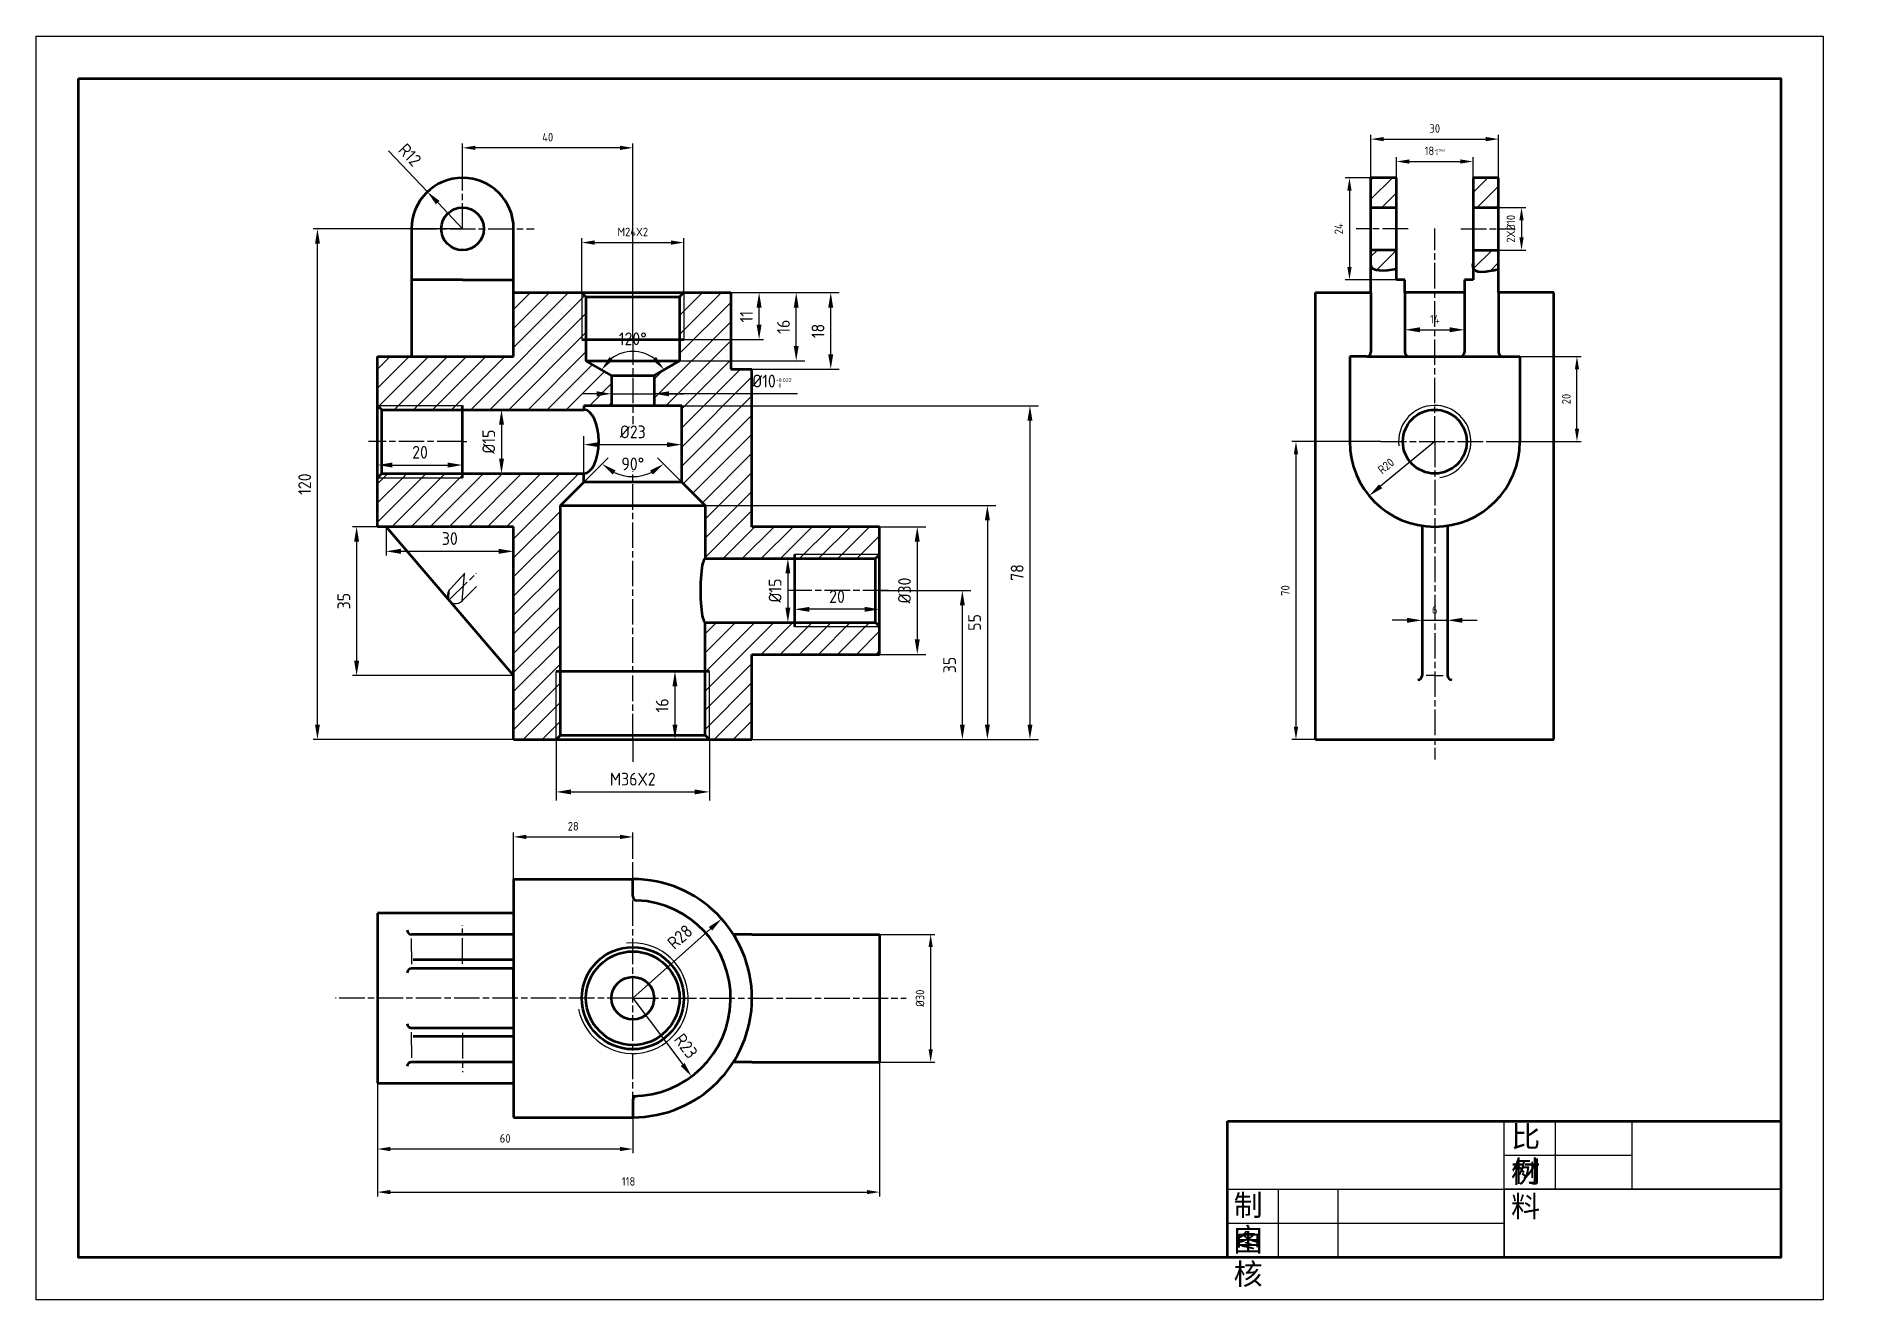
# Model space of a CAD drawing. Header units: millimetres. Extents: x 1288 to 1712, y 2129 to 2426.
import ezdxf

# ---------------------------------------------------------------- set-up
doc = ezdxf.new("R2010")
doc.units = ezdxf.units.MM
doc.linetypes.add('AM_ISO08W050x2', pattern=[9, 6, -0.75, 1.5, -0.75])
for name, color, linetype, lineweight in [('AM_5', 3, 'Continuous', 25), ('点划线', 250, 'AM_ISO08W050x2', 25), ('粗实线', 250, 'Continuous', 50), ('细实线', 250, 'Continuous', 25)]:
    doc.layers.add(name, color=color, linetype=linetype, lineweight=lineweight)
doc.styles.add('ACISOTS', font='isocp.shx', dxfattribs={"bigfont": 'gbcbig.shx'})
doc.styles.get("Standard").update_dxf_attribs({"font": 'arial.ttf'})
doc.dimstyles.new('AM_ISO$0', dxfattribs={"dimtxt": 2, "dimasz": 3, "dimexe": 1, "dimexo": 0, "dimgap": 1.5, "dimtad": 1, "dimtoh": 1, "dimdsep": 46, "dimtxsty": 'ACISOTS', "dimcen": 0, "dimclrd": 7, "dimclre": 7, "dimclrt": 7, "dimadec": 0, "dimazin": 2, "dimtp": 0.1, "dimtm": 0.1, "dimtfac": 0.3, "dimtmove": 0, "dimatfit": 3, "dimfxl": 1, "dimlwd": 25, "dimlwe": -1, "dimarcsym": 1})
doc.dimstyles.new('AM_ISO$2', dxfattribs={"dimtxt": 2, "dimasz": 2, "dimexe": 1, "dimexo": 0, "dimgap": 1.5, "dimtad": 1, "dimtoh": 1, "dimdsep": 46, "dimtxsty": 'ACISOTS', "dimcen": 0, "dimclrd": 7, "dimclre": 7, "dimclrt": 7, "dimadec": 0, "dimazin": 2, "dimtp": 0.1, "dimtm": 0.1, "dimtfac": 0.3, "dimtmove": 0, "dimatfit": 3, "dimfxl": 1, "dimlwd": 25, "dimlwe": -1, "dimarcsym": 1})
doc.dimstyles.new('AM_ISO$4', dxfattribs={"dimtxt": 2, "dimasz": 2, "dimexe": 1, "dimexo": 0, "dimgap": 1.5, "dimtad": 1, "dimtoh": 1, "dimdsep": 46, "dimtxsty": 'ACISOTS', "dimcen": 0, "dimsd1": 1, "dimclrd": 7, "dimclre": 7, "dimclrt": 7, "dimadec": 0, "dimazin": 2, "dimtp": 0.1, "dimtm": 0.1, "dimtfac": 0.3, "dimtofl": 0, "dimtmove": 0, "dimatfit": 2, "dimfxl": 1, "dimlwd": 25, "dimlwe": -1, "dimarcsym": 1})
pattern_1 = [(45, (-398, 420), (-2.245064, 2.245064), [])]

msp = doc.modelspace()

# ---------------------------------------------------------------- texts
at = {"layer": '细实线', "char_height": 5, "attachment_point": 1}
for s, insert in [('比 例', (1634.7, 2170.08)), ('材 料', (1634.67, 2161.99)), ('制 图', (1569.46, 2153.96)), ('审 核', (1569.46, 2146.12))]:
    msp.add_mtext_dynamic_manual_height_columns(s, width=8.7914, gutter_width=12.5, heights=[0], dxfattribs=dict(at, insert=insert))

# ---------------------------------------------------------------- blocks, each defined once
blk = doc.blocks.new('*D3')
at = {"layer": 'AM_5', "color": 7, "linetype": 'ByBlock', "transparency": 16777216}
for p, q in [((1416.27, 2365.9), (1416.27, 2378.67)), ((1440.27, 2365.9), (1440.27, 2378.67))]:
    blk.add_line(p, q, dxfattribs=at)
at = {"layer": 'AM_5', "color": 7, "linetype": 'ByBlock', "lineweight": 25, "transparency": 16777216}
blk.add_line((1419.27, 2377.67), (1437.27, 2377.67), dxfattribs=at)
at = {"layer": 'AM_5', "color": 7, "transparency": 16777216}
for points in [[(1419.27, 2378.17), (1419.27, 2377.17), (1416.27, 2377.67)], [(1437.27, 2378.17), (1437.27, 2377.17), (1440.27, 2377.67)]]:
    blk.add_solid(points, dxfattribs=at)
at = {"layer": 'Defpoints', "color": 0, "transparency": 16777216}
for p in [(1440.27, 2377.67), (1416.27, 2365.9), (1440.27, 2365.9)]:
    blk.add_point(p, dxfattribs=at)
at = {"layer": 'AM_5', "color": 7, "transparency": 16777216, "insert": (1428.27, 2380.17), "char_height": 2, "attachment_point": 5, "style": 'ACISOTS'}
blk.add_mtext('M24X2', dxfattribs=at)
blk = doc.blocks.new('*D4')
at = {"layer": 'AM_5', "color": 7, "linetype": 'ByBlock', "transparency": 16777216}
for p, q in [((1388.27, 2395), (1388.27, 2400.93)), ((1428.27, 2358.1), (1428.27, 2400.93))]:
    blk.add_line(p, q, dxfattribs=at)
at = {"layer": 'AM_5', "color": 7, "linetype": 'ByBlock', "lineweight": 25, "transparency": 16777216}
blk.add_line((1425.27, 2399.93), (1391.27, 2399.93), dxfattribs=at)
at = {"layer": 'AM_5', "color": 7, "transparency": 16777216}
for points in [[(1391.27, 2400.43), (1391.27, 2399.43), (1388.27, 2399.93)], [(1425.27, 2400.43), (1425.27, 2399.43), (1428.27, 2399.93)]]:
    blk.add_solid(points, dxfattribs=at)
at = {"layer": 'Defpoints', "color": 0, "transparency": 16777216}
for p in [(1388.27, 2399.93), (1388.27, 2395), (1428.27, 2358.1)]:
    blk.add_point(p, dxfattribs=at)
at = {"layer": 'AM_5', "color": 7, "transparency": 16777216, "insert": (1408.27, 2402.43), "char_height": 2, "attachment_point": 5, "style": 'ACISOTS'}
blk.add_mtext('40', dxfattribs=at)
blk = doc.blocks.new('*D5')
at = {"layer": 'AM_5', "color": 7, "linetype": 'ByBlock', "transparency": 16777216}
for p, q in [((1607.74, 2392.9), (1607.74, 2397.72)), ((1625.74, 2392.9), (1625.74, 2397.72))]:
    blk.add_line(p, q, dxfattribs=at)
at = {"layer": 'AM_5', "color": 7, "linetype": 'ByBlock', "lineweight": 25, "transparency": 16777216}
blk.add_line((1610.74, 2396.72), (1622.74, 2396.72), dxfattribs=at)
at = {"layer": 'AM_5', "color": 7, "transparency": 16777216}
for points in [[(1610.74, 2397.22), (1610.74, 2396.22), (1607.74, 2396.72)], [(1622.74, 2397.22), (1622.74, 2396.22), (1625.74, 2396.72)]]:
    blk.add_solid(points, dxfattribs=at)
at = {"layer": 'Defpoints', "color": 0, "transparency": 16777216}
for p in [(1625.74, 2396.72), (1607.74, 2392.9), (1625.74, 2392.9)]:
    blk.add_point(p, dxfattribs=at)
at = {"layer": 'AM_5', "color": 7, "transparency": 16777216, "insert": (1616.74, 2399.22), "char_height": 2, "attachment_point": 5, "style": 'ACISOTS'}
blk.add_mtext('18{\\H0.6;\\S+0.043^  0;}', dxfattribs=at)
blk = doc.blocks.new('*D6')
at = {"layer": 'AM_5', "color": 7, "linetype": 'ByBlock', "transparency": 16777216}
for p, q in [((1601.74, 2392.9), (1601.74, 2402.98)), ((1631.74, 2392.9), (1631.74, 2402.98))]:
    blk.add_line(p, q, dxfattribs=at)
at = {"layer": 'AM_5', "color": 7, "linetype": 'ByBlock', "lineweight": 25, "transparency": 16777216}
blk.add_line((1604.74, 2401.98), (1628.74, 2401.98), dxfattribs=at)
at = {"layer": 'AM_5', "color": 7, "transparency": 16777216}
for points in [[(1604.74, 2402.48), (1604.74, 2401.48), (1601.74, 2401.98)], [(1628.74, 2402.48), (1628.74, 2401.48), (1631.74, 2401.98)]]:
    blk.add_solid(points, dxfattribs=at)
at = {"layer": 'Defpoints', "color": 0, "transparency": 16777216}
for p in [(1631.74, 2401.98), (1601.74, 2392.9), (1631.74, 2392.9)]:
    blk.add_point(p, dxfattribs=at)
at = {"layer": 'AM_5', "color": 7, "transparency": 16777216, "insert": (1616.74, 2404.48), "char_height": 2, "attachment_point": 5, "style": 'ACISOTS'}
blk.add_mtext('30', dxfattribs=at)
blk = doc.blocks.new('*D7')
at = {"layer": 'AM_5', "color": 7, "linetype": 'ByBlock', "transparency": 16777216}
for p, q in [((1400.27, 2228.09), (1400.27, 2239)), ((1428.27, 2233.8), (1428.27, 2239))]:
    blk.add_line(p, q, dxfattribs=at)
at = {"layer": 'AM_5', "color": 7, "linetype": 'ByBlock', "lineweight": 25, "transparency": 16777216}
blk.add_line((1403.27, 2238), (1425.27, 2238), dxfattribs=at)
at = {"layer": 'AM_5', "color": 7, "transparency": 16777216}
for points in [[(1403.27, 2238.5), (1403.27, 2237.5), (1400.27, 2238)], [(1425.27, 2238.5), (1425.27, 2237.5), (1428.27, 2238)]]:
    blk.add_solid(points, dxfattribs=at)
at = {"layer": 'Defpoints', "color": 0, "transparency": 16777216}
for p in [(1428.27, 2238), (1428.27, 2233.8), (1400.27, 2228.09)]:
    blk.add_point(p, dxfattribs=at)
at = {"layer": 'AM_5', "color": 7, "transparency": 16777216, "insert": (1414.27, 2240.5), "char_height": 2, "attachment_point": 5, "style": 'ACISOTS'}
blk.add_mtext('28', dxfattribs=at)
blk = doc.blocks.new('*D8')
at = {"layer": 'AM_5', "color": 7, "linetype": 'ByBlock', "transparency": 16777216}
for p, q in [((1368.27, 2180.09), (1368.27, 2163.65)), ((1428.27, 2166.53), (1428.27, 2163.65))]:
    blk.add_line(p, q, dxfattribs=at)
at = {"layer": 'AM_5', "color": 7, "linetype": 'ByBlock', "lineweight": 25, "transparency": 16777216}
blk.add_line((1425.27, 2164.65), (1371.27, 2164.65), dxfattribs=at)
at = {"layer": 'AM_5', "color": 7, "transparency": 16777216}
for points in [[(1371.27, 2165.15), (1371.27, 2164.15), (1368.27, 2164.65)], [(1425.27, 2165.15), (1425.27, 2164.15), (1428.27, 2164.65)]]:
    blk.add_solid(points, dxfattribs=at)
at = {"layer": 'Defpoints', "color": 0, "transparency": 16777216}
for p in [(1368.27, 2180.09), (1368.27, 2164.65), (1428.27, 2166.53)]:
    blk.add_point(p, dxfattribs=at)
at = {"layer": 'AM_5', "color": 7, "transparency": 16777216, "insert": (1398.27, 2167.15), "char_height": 2, "attachment_point": 5, "style": 'ACISOTS'}
blk.add_mtext('60', dxfattribs=at)
blk = doc.blocks.new('*D9')
at = {"layer": 'AM_5', "color": 7, "linetype": 'ByBlock', "transparency": 16777216}
for p, q in [((1486.27, 2185.09), (1486.27, 2153.53)), ((1368.27, 2180.09), (1368.27, 2153.53))]:
    blk.add_line(p, q, dxfattribs=at)
at = {"layer": 'AM_5', "color": 7, "linetype": 'ByBlock', "lineweight": 25, "transparency": 16777216}
blk.add_line((1371.27, 2154.53), (1483.27, 2154.53), dxfattribs=at)
at = {"layer": 'AM_5', "color": 7, "transparency": 16777216}
for points in [[(1371.27, 2155.03), (1371.27, 2154.03), (1368.27, 2154.53)], [(1483.27, 2155.03), (1483.27, 2154.03), (1486.27, 2154.53)]]:
    blk.add_solid(points, dxfattribs=at)
at = {"layer": 'Defpoints', "color": 0, "transparency": 16777216}
for p in [(1486.27, 2185.09), (1368.27, 2180.09), (1486.27, 2154.53)]:
    blk.add_point(p, dxfattribs=at)
at = {"layer": 'AM_5', "color": 7, "transparency": 16777216, "insert": (1427.27, 2157.03), "char_height": 2, "attachment_point": 5, "style": 'ACISOTS'}
blk.add_mtext('118', dxfattribs=at)
blk = doc.blocks.new('*D10')
at = {"layer": 'AM_5', "color": 7, "linetype": 'ByBlock', "transparency": 16777216}
for p, q in [((1486.27, 2215.09), (1499.27, 2215.09)), ((1486.27, 2185.09), (1499.27, 2185.09))]:
    blk.add_line(p, q, dxfattribs=at)
at = {"layer": 'AM_5', "color": 7, "linetype": 'ByBlock', "lineweight": 25, "transparency": 16777216}
blk.add_line((1498.27, 2212.09), (1498.27, 2188.09), dxfattribs=at)
at = {"layer": 'AM_5', "color": 7, "transparency": 16777216}
for points in [[(1497.77, 2212.09), (1498.77, 2212.09), (1498.27, 2215.09)], [(1497.77, 2188.09), (1498.77, 2188.09), (1498.27, 2185.09)]]:
    blk.add_solid(points, dxfattribs=at)
at = {"layer": 'Defpoints', "color": 0, "transparency": 16777216}
for p in [(1486.27, 2215.09), (1486.27, 2185.09), (1498.27, 2185.09)]:
    blk.add_point(p, dxfattribs=at)
at = {"layer": 'AM_5', "color": 7, "transparency": 16777216, "insert": (1495.77, 2200.09), "char_height": 2, "attachment_point": 5, "rotation": 90, "style": 'ACISOTS'}
blk.add_mtext('%%c30', dxfattribs=at)
blk = doc.blocks.new('*D11')
at = {"layer": 'AM_5', "color": 7, "linetype": 'ByBlock', "transparency": 16777216}
for p, q in [((1604.08, 2330.9), (1583.12, 2330.9)), ((1588.74, 2260.9), (1583.12, 2260.9))]:
    blk.add_line(p, q, dxfattribs=at)
at = {"layer": 'AM_5', "color": 7, "linetype": 'ByBlock', "lineweight": 25, "transparency": 16777216}
blk.add_line((1584.12, 2327.9), (1584.12, 2263.9), dxfattribs=at)
at = {"layer": 'AM_5', "color": 7, "transparency": 16777216}
for points in [[(1583.62, 2327.9), (1584.62, 2327.9), (1584.12, 2330.9)], [(1583.62, 2263.9), (1584.62, 2263.9), (1584.12, 2260.9)]]:
    blk.add_solid(points, dxfattribs=at)
at = {"layer": 'Defpoints', "color": 0, "transparency": 16777216}
for p in [(1604.08, 2330.9), (1584.12, 2260.9), (1588.74, 2260.9)]:
    blk.add_point(p, dxfattribs=at)
at = {"layer": 'AM_5', "color": 7, "transparency": 16777216, "insert": (1581.62, 2295.9), "char_height": 2, "attachment_point": 5, "rotation": 90, "style": 'ACISOTS'}
blk.add_mtext('70', dxfattribs=at)
blk = doc.blocks.new('*D12')
at = {"layer": 'AM_5', "color": 7, "linetype": 'ByBlock', "transparency": 16777216}
for p, q in [((1636.74, 2350.9), (1651.16, 2350.9)), ((1630.02, 2330.9), (1651.16, 2330.9))]:
    blk.add_line(p, q, dxfattribs=at)
at = {"layer": 'AM_5', "color": 7, "linetype": 'ByBlock', "lineweight": 25, "transparency": 16777216}
blk.add_line((1650.16, 2333.9), (1650.16, 2347.9), dxfattribs=at)
at = {"layer": 'AM_5', "color": 7, "transparency": 16777216}
for points in [[(1649.66, 2347.9), (1650.66, 2347.9), (1650.16, 2350.9)], [(1649.66, 2333.9), (1650.66, 2333.9), (1650.16, 2330.9)]]:
    blk.add_solid(points, dxfattribs=at)
at = {"layer": 'Defpoints', "color": 0, "transparency": 16777216}
for p in [(1636.74, 2350.9), (1650.16, 2350.9), (1630.02, 2330.9)]:
    blk.add_point(p, dxfattribs=at)
at = {"layer": 'AM_5', "color": 7, "transparency": 16777216, "insert": (1647.66, 2340.9), "char_height": 2, "attachment_point": 5, "rotation": 90, "style": 'ACISOTS'}
blk.add_mtext('20', dxfattribs=at)
blk = doc.blocks.new('*D13')
at = {"layer": 'AM_5', "color": 7, "linetype": 'ByBlock', "transparency": 16777216}
for p, q in [((1601.74, 2392.9), (1595.69, 2392.9)), ((1607.74, 2368.9), (1595.69, 2368.9))]:
    blk.add_line(p, q, dxfattribs=at)
at = {"layer": 'AM_5', "color": 7, "linetype": 'ByBlock', "lineweight": 25, "transparency": 16777216}
blk.add_line((1596.69, 2389.9), (1596.69, 2371.9), dxfattribs=at)
at = {"layer": 'AM_5', "color": 7, "transparency": 16777216}
for points in [[(1596.19, 2389.9), (1597.19, 2389.9), (1596.69, 2392.9)], [(1596.19, 2371.9), (1597.19, 2371.9), (1596.69, 2368.9)]]:
    blk.add_solid(points, dxfattribs=at)
at = {"layer": 'Defpoints', "color": 0, "transparency": 16777216}
for p in [(1601.74, 2392.9), (1596.69, 2368.9), (1607.74, 2368.9)]:
    blk.add_point(p, dxfattribs=at)
at = {"layer": 'AM_5', "color": 7, "transparency": 16777216, "insert": (1594.19, 2380.9), "char_height": 2, "attachment_point": 5, "rotation": 90, "style": 'ACISOTS'}
blk.add_mtext('24', dxfattribs=at)
blk = doc.blocks.new('*D14')
at = {"layer": 'AM_5', "color": 7, "linetype": 'ByBlock', "transparency": 16777216}
for p, q in [((1631.74, 2385.9), (1638.13, 2385.9)), ((1631.74, 2375.9), (1638.13, 2375.9))]:
    blk.add_line(p, q, dxfattribs=at)
at = {"layer": 'AM_5', "color": 7, "linetype": 'ByBlock', "lineweight": 25, "transparency": 16777216}
blk.add_line((1637.13, 2382.9), (1637.13, 2378.9), dxfattribs=at)
at = {"layer": 'AM_5', "color": 7, "transparency": 16777216}
for points in [[(1636.63, 2382.9), (1637.63, 2382.9), (1637.13, 2385.9)], [(1636.63, 2378.9), (1637.63, 2378.9), (1637.13, 2375.9)]]:
    blk.add_solid(points, dxfattribs=at)
at = {"layer": 'Defpoints', "color": 0, "transparency": 16777216}
for p in [(1631.74, 2385.9), (1631.74, 2375.9), (1637.13, 2375.9)]:
    blk.add_point(p, dxfattribs=at)
at = {"layer": 'AM_5', "color": 7, "transparency": 16777216, "insert": (1634.63, 2380.9), "char_height": 2, "attachment_point": 5, "rotation": 90, "style": 'ACISOTS'}
blk.add_mtext('{\\H2;2X%%C10}', dxfattribs=at)
blk = doc.blocks.new('*D15')
at = {"layer": 'AM_5', "color": 7, "linetype": 'ByBlock', "transparency": 16777216}
for p, q in [((1609.74, 2351.9), (1609.74, 2358.17)), ((1623.74, 2351.9), (1623.74, 2358.17))]:
    blk.add_line(p, q, dxfattribs=at)
at = {"layer": 'AM_5', "color": 7, "linetype": 'ByBlock', "lineweight": 25, "transparency": 16777216}
blk.add_line((1613.24, 2357.17), (1620.24, 2357.17), dxfattribs=at)
at = {"layer": 'AM_5', "color": 7, "transparency": 16777216}
for points in [[(1613.24, 2357.76), (1613.24, 2356.59), (1609.74, 2357.17)], [(1620.24, 2357.76), (1620.24, 2356.59), (1623.74, 2357.17)]]:
    blk.add_solid(points, dxfattribs=at)
at = {"layer": 'Defpoints', "color": 0, "transparency": 16777216}
for p in [(1623.74, 2357.17), (1609.74, 2351.9), (1623.74, 2351.9)]:
    blk.add_point(p, dxfattribs=at)
at = {"layer": 'AM_5', "color": 7, "transparency": 16777216, "insert": (1616.74, 2359.67), "char_height": 2, "attachment_point": 5, "style": 'ACISOTS'}
blk.add_mtext('14', dxfattribs=at)
blk = doc.blocks.new('*D16')
at = {"layer": 'AM_5', "color": 7, "linetype": 'ByBlock', "lineweight": 25, "transparency": 16777216}
for p, q in [((1610.24, 2288.9), (1606.74, 2288.9)), ((1613.74, 2288.9), (1619.74, 2288.9)), ((1623.24, 2288.9), (1626.74, 2288.9))]:
    blk.add_line(p, q, dxfattribs=at)
at = {"layer": 'AM_5', "color": 7, "linetype": 'ByBlock', "transparency": 16777216}
for p, q in [((1613.74, 2276.9), (1613.74, 2289.9)), ((1619.74, 2276.9), (1619.74, 2289.9))]:
    blk.add_line(p, q, dxfattribs=at)
at = {"layer": 'AM_5', "color": 7, "transparency": 16777216}
for points in [[(1610.24, 2289.48), (1610.24, 2288.31), (1613.74, 2288.9)], [(1623.24, 2289.48), (1623.24, 2288.31), (1619.74, 2288.9)]]:
    blk.add_solid(points, dxfattribs=at)
at = {"layer": 'Defpoints', "color": 0, "transparency": 16777216}
for p in [(1619.74, 2288.9), (1613.74, 2276.9), (1619.74, 2276.9)]:
    blk.add_point(p, dxfattribs=at)
at = {"layer": 'AM_5', "color": 7, "transparency": 16777216, "insert": (1616.74, 2291.4), "char_height": 2, "attachment_point": 5, "style": 'ACISOTS'}
blk.add_mtext('6', dxfattribs=at)
blk = doc.blocks.new('*D17')
at = {"layer": 'AM_5', "color": 7, "linetype": 'ByBlock', "lineweight": 25, "transparency": 16777216}
blk.add_line((1616.74, 2330.9), (1604.02, 2320.39), dxfattribs=at)
at = {"layer": 'AM_5', "color": 7, "transparency": 16777216}
blk.add_solid([(1603.64, 2320.84), (1604.39, 2319.94), (1601.32, 2318.16)], dxfattribs=at)
at = {"layer": 'Defpoints', "color": 0, "transparency": 16777216}
for p in [(1616.74, 2330.9), (1601.32, 2318.16)]:
    blk.add_point(p, dxfattribs=at)
at = {"layer": 'AM_5', "color": 7, "transparency": 16777216, "insert": (1605.28, 2325.16), "char_height": 2, "attachment_point": 5, "rotation": 39.562, "style": 'ACISOTS'}
blk.add_mtext('{\\A0;\\H2;R20}', dxfattribs=at)
blk = doc.blocks.new('*D18')
at = {"layer": 'AM_5', "color": 7, "linetype": 'ByBlock', "lineweight": 25, "transparency": 16777216}
blk.add_line((1428.27, 2200.09), (1439.99, 2184.5), dxfattribs=at)
at = {"layer": 'AM_5', "color": 7, "transparency": 16777216}
blk.add_solid([(1440.46, 2184.86), (1439.52, 2184.15), (1442.09, 2181.71)], dxfattribs=at)
at = {"layer": 'Defpoints', "color": 0, "transparency": 16777216}
for p in [(1428.27, 2200.09), (1442.09, 2181.71)]:
    blk.add_point(p, dxfattribs=at)
at = {"layer": 'AM_5', "color": 7, "transparency": 16777216, "insert": (1440.76, 2188.86), "char_height": 3, "attachment_point": 5, "rotation": 306.9319, "style": 'ACISOTS'}
blk.add_mtext('R23', dxfattribs=at)
blk = doc.blocks.new('*D19')
at = {"layer": 'AM_5', "color": 7, "linetype": 'ByBlock', "lineweight": 25, "transparency": 16777216}
blk.add_line((1428.27, 2200.09), (1446.54, 2216.42), dxfattribs=at)
at = {"layer": 'AM_5', "color": 7, "transparency": 16777216}
blk.add_solid([(1446.15, 2216.85), (1446.93, 2215.98), (1449.15, 2218.75)], dxfattribs=at)
at = {"layer": 'Defpoints', "color": 0, "transparency": 16777216}
for p in [(1449.15, 2218.75), (1428.27, 2200.09)]:
    blk.add_point(p, dxfattribs=at)
at = {"layer": 'AM_5', "color": 7, "transparency": 16777216, "insert": (1439.35, 2214.49), "char_height": 3, "attachment_point": 5, "rotation": 41.7838, "style": 'ACISOTS'}
blk.add_mtext('R28', dxfattribs=at)
blk = doc.blocks.new('*D20')
at = {"layer": 'AM_5', "color": 7, "linetype": 'ByBlock', "transparency": 16777216}
for p, q in [((1370.27, 2310.9), (1370.27, 2304.11)), ((1400.27, 2310.9), (1400.27, 2304.11))]:
    blk.add_line(p, q, dxfattribs=at)
at = {"layer": 'AM_5', "color": 7, "linetype": 'ByBlock', "lineweight": 25, "transparency": 16777216}
blk.add_line((1373.77, 2305.11), (1396.77, 2305.11), dxfattribs=at)
at = {"layer": 'AM_5', "color": 7, "transparency": 16777216}
for points in [[(1373.77, 2305.7), (1373.77, 2304.53), (1370.27, 2305.11)], [(1396.77, 2305.7), (1396.77, 2304.53), (1400.27, 2305.11)]]:
    blk.add_solid(points, dxfattribs=at)
at = {"layer": 'Defpoints', "color": 0, "transparency": 16777216}
for p in [(1370.27, 2310.9), (1400.27, 2310.9), (1400.27, 2305.11)]:
    blk.add_point(p, dxfattribs=at)
at = {"layer": 'AM_5', "color": 7, "transparency": 16777216, "insert": (1385.27, 2308.11), "char_height": 3, "attachment_point": 5, "style": 'ACISOTS'}
blk.add_mtext('30', dxfattribs=at)
blk = doc.blocks.new('*D21')
at = {"layer": 'AM_5', "color": 7, "linetype": 'ByBlock', "transparency": 16777216}
for p, q in [((1368.27, 2310.9), (1362.36, 2310.9)), ((1400.27, 2275.9), (1362.36, 2275.9))]:
    blk.add_line(p, q, dxfattribs=at)
at = {"layer": 'AM_5', "color": 7, "linetype": 'ByBlock', "lineweight": 25, "transparency": 16777216}
blk.add_line((1363.36, 2307.4), (1363.36, 2279.4), dxfattribs=at)
at = {"layer": 'AM_5', "color": 7, "transparency": 16777216}
for points in [[(1362.78, 2307.4), (1363.95, 2307.4), (1363.36, 2310.9)], [(1362.78, 2279.4), (1363.95, 2279.4), (1363.36, 2275.9)]]:
    blk.add_solid(points, dxfattribs=at)
at = {"layer": 'Defpoints', "color": 0, "transparency": 16777216}
for p in [(1368.27, 2310.9), (1363.36, 2275.9), (1400.27, 2275.9)]:
    blk.add_point(p, dxfattribs=at)
at = {"layer": 'AM_5', "color": 7, "transparency": 16777216, "insert": (1360.36, 2293.4), "char_height": 3, "attachment_point": 5, "rotation": 90, "style": 'ACISOTS'}
blk.add_mtext('35', dxfattribs=at)
blk = doc.blocks.new('*D22')
at = {"layer": 'AM_5', "color": 7, "linetype": 'ByBlock', "transparency": 16777216}
for p, q in [((1388.27, 2380.9), (1353.16, 2380.9)), ((1400.27, 2260.9), (1353.16, 2260.9))]:
    blk.add_line(p, q, dxfattribs=at)
at = {"layer": 'AM_5', "color": 7, "linetype": 'ByBlock', "lineweight": 25, "transparency": 16777216}
blk.add_line((1354.16, 2264.4), (1354.16, 2377.4), dxfattribs=at)
at = {"layer": 'AM_5', "color": 7, "transparency": 16777216}
for points in [[(1353.58, 2377.4), (1354.74, 2377.4), (1354.16, 2380.9)], [(1353.58, 2264.4), (1354.74, 2264.4), (1354.16, 2260.9)]]:
    blk.add_solid(points, dxfattribs=at)
at = {"layer": 'Defpoints', "color": 0, "transparency": 16777216}
for p in [(1354.16, 2380.9), (1388.27, 2380.9), (1400.27, 2260.9)]:
    blk.add_point(p, dxfattribs=at)
at = {"layer": 'AM_5', "color": 7, "transparency": 16777216, "insert": (1351.16, 2320.9), "char_height": 3, "attachment_point": 5, "rotation": 90, "style": 'ACISOTS'}
blk.add_mtext('120', dxfattribs=at)
blk = doc.blocks.new('*D23')
at = {"layer": 'AM_5', "color": 7, "linetype": 'ByBlock', "transparency": 16777216}
for p, q in [((1451.27, 2365.9), (1458.95, 2365.9)), ((1428.27, 2354.9), (1458.95, 2354.9))]:
    blk.add_line(p, q, dxfattribs=at)
at = {"layer": 'AM_5', "color": 7, "linetype": 'ByBlock', "lineweight": 25, "transparency": 16777216}
blk.add_line((1457.95, 2358.4), (1457.95, 2362.4), dxfattribs=at)
at = {"layer": 'AM_5', "color": 7, "transparency": 16777216}
for points in [[(1457.36, 2362.4), (1458.53, 2362.4), (1457.95, 2365.9)], [(1457.36, 2358.4), (1458.53, 2358.4), (1457.95, 2354.9)]]:
    blk.add_solid(points, dxfattribs=at)
at = {"layer": 'Defpoints', "color": 0, "transparency": 16777216}
for p in [(1451.27, 2365.9), (1457.95, 2365.9), (1428.27, 2354.9)]:
    blk.add_point(p, dxfattribs=at)
at = {"layer": 'AM_5', "color": 7, "transparency": 16777216, "insert": (1454.95, 2360.25), "char_height": 3, "attachment_point": 5, "rotation": 90, "style": 'ACISOTS'}
blk.add_mtext('11', dxfattribs=at)
blk = doc.blocks.new('*D24')
at = {"layer": 'AM_5', "color": 7, "linetype": 'ByBlock', "transparency": 16777216}
for p, q in [((1440.27, 2365.9), (1468.67, 2365.9)), ((1439.27, 2349.9), (1468.67, 2349.9))]:
    blk.add_line(p, q, dxfattribs=at)
at = {"layer": 'AM_5', "color": 7, "linetype": 'ByBlock', "lineweight": 25, "transparency": 16777216}
blk.add_line((1466.67, 2353.4), (1466.67, 2362.4), dxfattribs=at)
at = {"layer": 'AM_5', "color": 7, "transparency": 16777216}
for points in [[(1466.09, 2362.4), (1467.25, 2362.4), (1466.67, 2365.9)], [(1466.09, 2353.4), (1467.25, 2353.4), (1466.67, 2349.9)]]:
    blk.add_solid(points, dxfattribs=at)
at = {"layer": 'Defpoints', "color": 0, "transparency": 16777216}
for p in [(1440.27, 2365.9), (1466.67, 2365.9), (1439.27, 2349.9)]:
    blk.add_point(p, dxfattribs=at)
at = {"layer": 'AM_5', "color": 7, "transparency": 16777216, "insert": (1463.67, 2357.9), "char_height": 3, "attachment_point": 5, "rotation": 90, "style": 'ACISOTS'}
blk.add_mtext('16', dxfattribs=at)
blk = doc.blocks.new('*D25')
at = {"layer": 'AM_5', "color": 7, "linetype": 'ByBlock', "transparency": 16777216}
for p, q in [((1440.27, 2365.9), (1476.79, 2365.9)), ((1456.27, 2347.9), (1476.79, 2347.9))]:
    blk.add_line(p, q, dxfattribs=at)
at = {"layer": 'AM_5', "color": 7, "linetype": 'ByBlock', "lineweight": 25, "transparency": 16777216}
blk.add_line((1474.79, 2351.4), (1474.79, 2362.4), dxfattribs=at)
at = {"layer": 'AM_5', "color": 7, "transparency": 16777216}
for points in [[(1474.2, 2362.4), (1475.37, 2362.4), (1474.79, 2365.9)], [(1474.2, 2351.4), (1475.37, 2351.4), (1474.79, 2347.9)]]:
    blk.add_solid(points, dxfattribs=at)
at = {"layer": 'Defpoints', "color": 0, "transparency": 16777216}
for p in [(1440.27, 2365.9), (1474.79, 2365.9), (1456.27, 2347.9)]:
    blk.add_point(p, dxfattribs=at)
at = {"layer": 'AM_5', "color": 7, "transparency": 16777216, "insert": (1471.79, 2356.9), "char_height": 3, "attachment_point": 5, "rotation": 90, "style": 'ACISOTS'}
blk.add_mtext('18', dxfattribs=at)
blk = doc.blocks.new('*D26')
at = {"layer": 'AM_5', "color": 7, "linetype": 'ByBlock', "transparency": 16777216}
for p, q in [((1486.27, 2310.9), (1497.12, 2310.9)), ((1486.27, 2280.9), (1497.12, 2280.9))]:
    blk.add_line(p, q, dxfattribs=at)
at = {"layer": 'AM_5', "color": 7, "linetype": 'ByBlock', "lineweight": 25, "transparency": 16777216}
blk.add_line((1495.12, 2307.4), (1495.12, 2284.4), dxfattribs=at)
at = {"layer": 'AM_5', "color": 7, "transparency": 16777216}
for points in [[(1494.53, 2307.4), (1495.7, 2307.4), (1495.12, 2310.9)], [(1494.53, 2284.4), (1495.7, 2284.4), (1495.12, 2280.9)]]:
    blk.add_solid(points, dxfattribs=at)
at = {"layer": 'Defpoints', "color": 0, "transparency": 16777216}
for p in [(1486.27, 2310.9), (1486.27, 2280.9), (1495.12, 2280.9)]:
    blk.add_point(p, dxfattribs=at)
at = {"layer": 'AM_5', "color": 7, "transparency": 16777216, "insert": (1492.12, 2295.9), "char_height": 3, "attachment_point": 5, "rotation": 90, "style": 'ACISOTS'}
blk.add_mtext('%%C30', dxfattribs=at)
blk = doc.blocks.new('*D27')
at = {"layer": 'AM_5', "color": 7, "linetype": 'ByBlock', "transparency": 16777216}
for p, q in [((1486.27, 2295.9), (1507.72, 2295.9)), ((1456.27, 2260.9), (1507.72, 2260.9))]:
    blk.add_line(p, q, dxfattribs=at)
at = {"layer": 'AM_5', "color": 7, "linetype": 'ByBlock', "lineweight": 25, "transparency": 16777216}
blk.add_line((1505.72, 2264.4), (1505.72, 2292.4), dxfattribs=at)
at = {"layer": 'AM_5', "color": 7, "transparency": 16777216}
for points in [[(1505.14, 2292.4), (1506.31, 2292.4), (1505.72, 2295.9)], [(1505.14, 2264.4), (1506.31, 2264.4), (1505.72, 2260.9)]]:
    blk.add_solid(points, dxfattribs=at)
at = {"layer": 'Defpoints', "color": 0, "transparency": 16777216}
for p in [(1486.27, 2295.9), (1505.72, 2295.9), (1456.27, 2260.9)]:
    blk.add_point(p, dxfattribs=at)
at = {"layer": 'AM_5', "color": 7, "transparency": 16777216, "insert": (1502.72, 2278.4), "char_height": 3, "attachment_point": 5, "rotation": 90, "style": 'ACISOTS'}
blk.add_mtext('35', dxfattribs=at)
blk = doc.blocks.new('*D28')
at = {"layer": 'AM_5', "color": 7, "linetype": 'ByBlock', "transparency": 16777216}
for p, q in [((1445.27, 2315.9), (1513.6, 2315.9)), ((1456.27, 2260.9), (1513.6, 2260.9))]:
    blk.add_line(p, q, dxfattribs=at)
at = {"layer": 'AM_5', "color": 7, "linetype": 'ByBlock', "lineweight": 25, "transparency": 16777216}
blk.add_line((1511.6, 2312.4), (1511.6, 2264.4), dxfattribs=at)
at = {"layer": 'AM_5', "color": 7, "transparency": 16777216}
for points in [[(1511.02, 2312.4), (1512.19, 2312.4), (1511.6, 2315.9)], [(1511.02, 2264.4), (1512.19, 2264.4), (1511.6, 2260.9)]]:
    blk.add_solid(points, dxfattribs=at)
at = {"layer": 'Defpoints', "color": 0, "transparency": 16777216}
for p in [(1445.27, 2315.9), (1456.27, 2260.9), (1511.6, 2260.9)]:
    blk.add_point(p, dxfattribs=at)
at = {"layer": 'AM_5', "color": 7, "transparency": 16777216, "insert": (1508.6, 2288.4), "char_height": 3, "attachment_point": 5, "rotation": 90, "style": 'ACISOTS'}
blk.add_mtext('55', dxfattribs=at)
blk = doc.blocks.new('*D29')
at = {"layer": 'AM_5', "color": 7, "linetype": 'ByBlock', "transparency": 16777216}
for p, q in [((1439.77, 2339.34), (1523.6, 2339.34)), ((1456.27, 2260.9), (1523.6, 2260.9))]:
    blk.add_line(p, q, dxfattribs=at)
at = {"layer": 'AM_5', "color": 7, "linetype": 'ByBlock', "lineweight": 25, "transparency": 16777216}
blk.add_line((1521.6, 2335.84), (1521.6, 2264.4), dxfattribs=at)
at = {"layer": 'AM_5', "color": 7, "transparency": 16777216}
for points in [[(1521.02, 2335.84), (1522.19, 2335.84), (1521.6, 2339.34)], [(1521.02, 2264.4), (1522.19, 2264.4), (1521.6, 2260.9)]]:
    blk.add_solid(points, dxfattribs=at)
at = {"layer": 'Defpoints', "color": 0, "transparency": 16777216}
for p in [(1439.77, 2339.34), (1456.27, 2260.9), (1521.6, 2260.9)]:
    blk.add_point(p, dxfattribs=at)
at = {"layer": 'AM_5', "color": 7, "transparency": 16777216, "insert": (1518.6, 2300.12), "char_height": 3, "attachment_point": 5, "rotation": 90, "style": 'ACISOTS'}
blk.add_mtext('78', dxfattribs=at)
blk = doc.blocks.new('*D30')
at = {"layer": 'AM_5', "color": 7, "linetype": 'ByBlock', "transparency": 16777216}
for p, q in [((1410.27, 2260.9), (1410.27, 2246.57)), ((1446.27, 2260.9), (1446.27, 2246.57))]:
    blk.add_line(p, q, dxfattribs=at)
at = {"layer": 'AM_5', "color": 7, "linetype": 'ByBlock', "lineweight": 25, "transparency": 16777216}
blk.add_line((1413.77, 2248.57), (1442.77, 2248.57), dxfattribs=at)
at = {"layer": 'AM_5', "color": 7, "transparency": 16777216}
for points in [[(1413.77, 2249.16), (1413.77, 2247.99), (1410.27, 2248.57)], [(1442.77, 2249.16), (1442.77, 2247.99), (1446.27, 2248.57)]]:
    blk.add_solid(points, dxfattribs=at)
at = {"layer": 'Defpoints', "color": 0, "transparency": 16777216}
for p in [(1410.27, 2260.9), (1446.27, 2260.9), (1446.27, 2248.57)]:
    blk.add_point(p, dxfattribs=at)
at = {"layer": 'AM_5', "color": 7, "transparency": 16777216, "insert": (1428.27, 2251.57), "char_height": 3, "attachment_point": 5, "style": 'ACISOTS'}
blk.add_mtext('M36X2', dxfattribs=at)
blk = doc.blocks.new('*D31')
at = {"layer": 'AM_5', "color": 7, "linetype": 'ByBlock', "transparency": 16777216}
for p, q in [((1445.27, 2276.9), (1436.17, 2276.9)), ((1445.27, 2260.9), (1436.17, 2260.9))]:
    blk.add_line(p, q, dxfattribs=at)
at = {"layer": 'AM_5', "color": 7, "linetype": 'ByBlock', "lineweight": 25, "transparency": 16777216}
blk.add_line((1438.17, 2273.4), (1438.17, 2264.4), dxfattribs=at)
at = {"layer": 'AM_5', "color": 7, "transparency": 16777216}
for points in [[(1437.59, 2273.4), (1438.75, 2273.4), (1438.17, 2276.9)], [(1437.59, 2264.4), (1438.75, 2264.4), (1438.17, 2260.9)]]:
    blk.add_solid(points, dxfattribs=at)
at = {"layer": 'Defpoints', "color": 0, "transparency": 16777216}
for p in [(1445.27, 2276.9), (1438.17, 2260.9), (1445.27, 2260.9)]:
    blk.add_point(p, dxfattribs=at)
at = {"layer": 'AM_5', "color": 7, "transparency": 16777216, "insert": (1435.17, 2268.9), "char_height": 3, "attachment_point": 5, "rotation": 90, "style": 'ACISOTS'}
blk.add_mtext('16', dxfattribs=at)
blk = doc.blocks.new('*D32')
at = {"layer": 'AM_5', "color": 7, "linetype": 'ByBlock', "transparency": 16777216}
for p, q in [((1416.77, 2338.4), (1395.41, 2338.4)), ((1416.77, 2323.4), (1395.41, 2323.4))]:
    blk.add_line(p, q, dxfattribs=at)
at = {"layer": 'AM_5', "color": 7, "linetype": 'ByBlock', "lineweight": 25, "transparency": 16777216}
blk.add_line((1397.41, 2334.9), (1397.41, 2326.9), dxfattribs=at)
at = {"layer": 'AM_5', "color": 7, "transparency": 16777216}
for points in [[(1396.83, 2334.9), (1398, 2334.9), (1397.41, 2338.4)], [(1396.83, 2326.9), (1398, 2326.9), (1397.41, 2323.4)]]:
    blk.add_solid(points, dxfattribs=at)
at = {"layer": 'Defpoints', "color": 0, "transparency": 16777216}
for p in [(1416.77, 2338.4), (1397.41, 2323.4), (1416.77, 2323.4)]:
    blk.add_point(p, dxfattribs=at)
at = {"layer": 'AM_5', "color": 7, "transparency": 16777216, "insert": (1394.41, 2330.9), "char_height": 3, "attachment_point": 5, "rotation": 90, "style": 'ACISOTS'}
blk.add_mtext('%%C15', dxfattribs=at)
blk = doc.blocks.new('*D33')
at = {"layer": 'AM_5', "color": 7, "linetype": 'ByBlock', "transparency": 16777216}
for p, q in [((1368.27, 2324.73), (1368.27, 2327.39)), ((1388.27, 2324.73), (1388.27, 2327.39))]:
    blk.add_line(p, q, dxfattribs=at)
at = {"layer": 'AM_5', "color": 7, "linetype": 'ByBlock', "lineweight": 25, "transparency": 16777216}
blk.add_line((1371.77, 2325.39), (1384.77, 2325.39), dxfattribs=at)
at = {"layer": 'AM_5', "color": 7, "transparency": 16777216}
for points in [[(1371.77, 2325.97), (1371.77, 2324.8), (1368.27, 2325.39)], [(1384.77, 2325.97), (1384.77, 2324.8), (1388.27, 2325.39)]]:
    blk.add_solid(points, dxfattribs=at)
at = {"layer": 'Defpoints', "color": 0, "transparency": 16777216}
for p in [(1368.27, 2324.73), (1388.27, 2325.39), (1388.27, 2324.73)]:
    blk.add_point(p, dxfattribs=at)
at = {"layer": 'AM_5', "color": 7, "transparency": 16777216, "insert": (1378.27, 2328.39), "char_height": 3, "attachment_point": 5, "style": 'ACISOTS'}
blk.add_mtext('20', dxfattribs=at)
blk = doc.blocks.new('*D34')
at = {"layer": 'AM_5', "color": 7, "linetype": 'ByBlock', "lineweight": 25, "transparency": 16777216}
for p, q in [((1419.77, 2342.13), (1416.27, 2342.13)), ((1423.27, 2342.13), (1433.27, 2342.13)), ((1423.27, 2342.13), (1433.27, 2342.13)), ((1466.99, 2342.13), (1433.27, 2342.13)), ((1436.77, 2342.13), (1440.27, 2342.13))]:
    blk.add_line(p, q, dxfattribs=at)
at = {"layer": 'AM_5', "color": 7, "linetype": 'ByBlock', "transparency": 16777216}
for p, q in [((1423.27, 2339.34), (1423.27, 2344.13)), ((1433.27, 2339.34), (1433.27, 2344.13))]:
    blk.add_line(p, q, dxfattribs=at)
at = {"layer": 'AM_5', "color": 7, "transparency": 16777216}
for points in [[(1419.77, 2342.72), (1419.77, 2341.55), (1423.27, 2342.13)], [(1436.77, 2342.72), (1436.77, 2341.55), (1433.27, 2342.13)]]:
    blk.add_solid(points, dxfattribs=at)
at = {"layer": 'Defpoints', "color": 0, "transparency": 16777216}
for p in [(1433.27, 2342.13), (1423.27, 2339.34), (1433.27, 2339.34)]:
    blk.add_point(p, dxfattribs=at)
at = {"layer": 'AM_5', "color": 7, "transparency": 16777216, "insert": (1460.96, 2345.13), "char_height": 3, "attachment_point": 5, "style": 'ACISOTS'}
blk.add_mtext('%%C10{\\H0.9;\\S+0.022^  0;}', dxfattribs=at)
blk = doc.blocks.new('*D35')
at = {"layer": 'AM_5', "color": 7, "linetype": 'ByBlock', "lineweight": 25, "transparency": 16777216}
blk.add_arc((1428.27, 2343.55), 8.51, 53.7448, 126.2552, dxfattribs=at)
at = {"layer": 'AM_5', "color": 7, "transparency": 16777216}
for points in [[(1423.68, 2350.02), (1422.81, 2350.79), (1420.91, 2347.8)], [(1433.74, 2350.79), (1432.87, 2350.02), (1435.64, 2347.8)]]:
    blk.add_solid(points, dxfattribs=at)
at = {"layer": 'Defpoints', "color": 0, "transparency": 16777216}
for p in [(1417.27, 2349.9), (1431.18, 2351.54), (1439.27, 2349.9), (1423.27, 2346.43), (1433.27, 2346.43)]:
    blk.add_point(p, dxfattribs=at)
at = {"layer": 'AM_5', "color": 7, "transparency": 16777216, "insert": (1428.27, 2355.05), "char_height": 3, "attachment_point": 5, "style": 'ACISOTS'}
blk.add_mtext('120°', dxfattribs=at)
blk = doc.blocks.new('*D36')
at = {"layer": 'AM_5', "color": 7, "linetype": 'ByBlock', "transparency": 16777216}
for p, q in [((1416.77, 2321.4), (1422.45, 2327.07)), ((1439.77, 2321.4), (1434.1, 2327.07))]:
    blk.add_line(p, q, dxfattribs=at)
at = {"layer": 'AM_5', "color": 7, "linetype": 'ByBlock', "lineweight": 25, "transparency": 16777216}
blk.add_arc((1428.27, 2332.9), 10.24, 244.6855, 295.3145, dxfattribs=at)
at = {"layer": 'AM_5', "color": 7, "transparency": 16777216}
for points in [[(1423.56, 2323.17), (1424.23, 2324.12), (1421.03, 2325.66)], [(1432.32, 2324.12), (1432.99, 2323.17), (1435.51, 2325.66)]]:
    blk.add_solid(points, dxfattribs=at)
at = {"layer": 'Defpoints', "color": 0, "transparency": 16777216}
for p in [(1416.77, 2321.4), (1425.62, 2323.01), (1439.77, 2321.4), (1411.27, 2315.9), (1445.27, 2315.9)]:
    blk.add_point(p, dxfattribs=at)
at = {"layer": 'AM_5', "color": 7, "transparency": 16777216, "insert": (1428.27, 2325.66), "char_height": 3, "attachment_point": 5, "style": 'ACISOTS'}
blk.add_mtext('90°', dxfattribs=at)
blk = doc.blocks.new('*D37')
at = {"layer": 'AM_5', "color": 7, "linetype": 'ByBlock', "transparency": 16777216}
for p, q in [((1416.77, 2323.4), (1416.77, 2332.18)), ((1439.77, 2323.4), (1439.77, 2332.18))]:
    blk.add_line(p, q, dxfattribs=at)
at = {"layer": 'AM_5', "color": 7, "linetype": 'ByBlock', "lineweight": 25, "transparency": 16777216}
blk.add_line((1420.27, 2330.18), (1436.27, 2330.18), dxfattribs=at)
at = {"layer": 'AM_5', "color": 7, "transparency": 16777216}
for points in [[(1420.27, 2330.76), (1420.27, 2329.59), (1416.77, 2330.18)], [(1436.27, 2330.76), (1436.27, 2329.59), (1439.77, 2330.18)]]:
    blk.add_solid(points, dxfattribs=at)
at = {"layer": 'Defpoints', "color": 0, "transparency": 16777216}
for p in [(1439.77, 2330.18), (1416.77, 2323.4), (1439.77, 2323.4)]:
    blk.add_point(p, dxfattribs=at)
at = {"layer": 'AM_5', "color": 7, "transparency": 16777216, "insert": (1428.27, 2333.18), "char_height": 3, "attachment_point": 5, "style": 'ACISOTS'}
blk.add_mtext('%%C23', dxfattribs=at)
blk = doc.blocks.new('*D38')
at = {"layer": 'AM_5', "color": 7, "linetype": 'ByBlock', "lineweight": 25, "transparency": 16777216}
for p, q in [((1380, 2389.59), (1370.86, 2399.21)), ((1388.27, 2380.9), (1382.42, 2387.06))]:
    blk.add_line(p, q, dxfattribs=at)
at = {"layer": 'AM_5', "color": 7, "transparency": 16777216}
blk.add_solid([(1382.84, 2387.46), (1381.99, 2386.65), (1380, 2389.59)], dxfattribs=at)
at = {"layer": 'Defpoints', "color": 0, "transparency": 16777216}
for p in [(1380, 2389.59), (1388.27, 2380.9)]:
    blk.add_point(p, dxfattribs=at)
at = {"layer": 'AM_5', "color": 7, "transparency": 16777216, "insert": (1375.88, 2398.28), "char_height": 3, "attachment_point": 5, "rotation": 313.5576, "style": 'ACISOTS'}
blk.add_mtext('R12', dxfattribs=at)
blk = doc.blocks.new('*D39')
at = {"layer": 'AM_5', "color": 7, "linetype": 'ByBlock', "transparency": 16777216}
for p, q in [((1466.27, 2303.4), (1462.71, 2303.4)), ((1466.27, 2288.4), (1462.71, 2288.4))]:
    blk.add_line(p, q, dxfattribs=at)
at = {"layer": 'AM_5', "color": 7, "linetype": 'ByBlock', "lineweight": 25, "transparency": 16777216}
blk.add_line((1464.71, 2299.9), (1464.71, 2291.9), dxfattribs=at)
at = {"layer": 'AM_5', "color": 7, "transparency": 16777216}
for points in [[(1464.13, 2299.9), (1465.29, 2299.9), (1464.71, 2303.4)], [(1464.13, 2291.9), (1465.29, 2291.9), (1464.71, 2288.4)]]:
    blk.add_solid(points, dxfattribs=at)
at = {"layer": 'Defpoints', "color": 0, "transparency": 16777216}
for p in [(1466.27, 2303.4), (1464.71, 2288.4), (1466.27, 2288.4)]:
    blk.add_point(p, dxfattribs=at)
at = {"layer": 'AM_5', "color": 7, "transparency": 16777216, "insert": (1461.71, 2295.9), "char_height": 3, "attachment_point": 5, "rotation": 90, "style": 'ACISOTS'}
blk.add_mtext('%%C15', dxfattribs=at)
blk = doc.blocks.new('*D40')
at = {"layer": 'AM_5', "color": 7, "linetype": 'ByBlock', "transparency": 16777216}
for p, q in [((1466.27, 2292.54), (1466.27, 2289.48)), ((1486.27, 2292.54), (1486.27, 2289.48))]:
    blk.add_line(p, q, dxfattribs=at)
at = {"layer": 'AM_5', "color": 7, "linetype": 'ByBlock', "lineweight": 25, "transparency": 16777216}
blk.add_line((1482.77, 2291.48), (1469.77, 2291.48), dxfattribs=at)
at = {"layer": 'AM_5', "color": 7, "transparency": 16777216}
for points in [[(1469.77, 2292.06), (1469.77, 2290.9), (1466.27, 2291.48)], [(1482.77, 2292.06), (1482.77, 2290.9), (1486.27, 2291.48)]]:
    blk.add_solid(points, dxfattribs=at)
at = {"layer": 'Defpoints', "color": 0, "transparency": 16777216}
for p in [(1466.27, 2292.54), (1466.27, 2291.48), (1486.27, 2292.54)]:
    blk.add_point(p, dxfattribs=at)
at = {"layer": 'AM_5', "color": 7, "transparency": 16777216, "insert": (1476.27, 2294.48), "char_height": 3, "attachment_point": 5, "style": 'ACISOTS'}
blk.add_mtext('20', dxfattribs=at)

# ---------------------------------------------------------------- dimensions: what is measured, and where the dimension line sits
at = {"layer": 'AM_5'}
dim = msp.add_linear_dim(base=(1631.74, 2401.98), p1=(1601.74, 2392.9), p2=(1631.74, 2392.9), dimstyle='AM_ISO$0', override={"dimdec": 0, "dimtdec": 3}, dxfattribs=at)
dim.commit()
dim.dimension.update_dxf_attribs({"geometry": '*D6', "text_midpoint": (1616.74, 2401.98), "dimtype": 160})
for center, mpoint, override, picture, middle in [((1388.27, 2380.9), (1380, 2389.59), {"dimtxt": 3, "dimasz": 3.5, "dimexe": 2, "dimtad": 3, "dimtoh": 0, "dimdec": 0, "dimtdec": 3}, '*D38', (1373.71, 2396.21)), ((1428.27, 2200.09), (1449.15, 2218.75), {"dimtxt": 3, "dimasz": 3.5, "dimtoh": 0, "dimdec": 0, "dimtdec": 3, "dimtmove": 2}, '*D19', (1439.35, 2214.49)), ((1428.27, 2200.09), (1442.09, 2181.71), {"dimtxt": 3, "dimasz": 3.5, "dimtoh": 0, "dimdec": 0, "dimtdec": 3, "dimtmove": 2}, '*D18', (1440.76, 2188.86))]:
    dim = msp.add_radius_dim(center=center, mpoint=mpoint, dimstyle='AM_ISO$4', override=override, dxfattribs=at)
    dim.commit()
    dim.dimension.update_dxf_attribs({"geometry": picture, "text_midpoint": middle, "dimtype": 164})
for base, p1, p2, override, picture, middle in [((1388.27, 2399.93), (1428.27, 2358.1), (1388.27, 2395), {"dimdec": 0, "dimpost": '', "dimtdec": 3}, '*D4', (1408.27, 2402.43)), ((1625.74, 2396.72), (1607.74, 2392.9), (1625.74, 2392.9), {"dimdec": 0, "dimpost": '', "dimtol": 1, "dimtp": 0.043, "dimtm": 0, "dimtdec": 3}, '*D5', (1616.74, 2399.22)), ((1623.74, 2357.17), (1609.74, 2351.9), (1623.74, 2351.9), {"dimasz": 3.5, "dimdec": 0, "dimpost": '', "dimtdec": 3}, '*D15', (1616.74, 2359.67)), ((1388.27, 2325.39), (1368.27, 2324.73), (1388.27, 2324.73), {"dimtxt": 3, "dimasz": 3.5, "dimexe": 2, "dimtoh": 0, "dimdec": 0, "dimpost": '', "dimtdec": 3}, '*D33', (1378.27, 2328.39)), ((1400.27, 2305.11), (1370.27, 2310.9), (1400.27, 2310.9), {"dimtxt": 3, "dimasz": 3.5, "dimtoh": 0, "dimdec": 0, "dimpost": '', "dimtdec": 3}, '*D20', (1385.27, 2308.11)), ((1466.27, 2291.48), (1486.27, 2292.54), (1466.27, 2292.54), {"dimtxt": 3, "dimasz": 3.5, "dimexe": 2, "dimtoh": 0, "dimdec": 0, "dimpost": '', "dimtdec": 3}, '*D40', (1476.27, 2294.48)), ((1619.74, 2288.9), (1613.74, 2276.9), (1619.74, 2276.9), {"dimasz": 3.5, "dimdec": 0, "dimtdec": 3}, '*D16', (1616.74, 2291.4)), ((1428.27, 2238), (1400.27, 2228.09), (1428.27, 2233.8), {"dimdec": 0, "dimpost": '', "dimtdec": 3}, '*D7', (1414.27, 2240.5)), ((1486.27, 2154.53), (1368.27, 2180.09), (1486.27, 2185.09), {"dimdec": 0, "dimtdec": 3}, '*D9', (1427.27, 2157.03)), ((1368.27, 2164.65), (1428.27, 2166.53), (1368.27, 2180.09), {"dimdec": 0, "dimpost": '', "dimtdec": 3}, '*D8', (1398.27, 2167.15))]:
    dim = msp.add_linear_dim(base=base, p1=p1, p2=p2, dimstyle='AM_ISO$0', override=override, dxfattribs=at)
    dim.commit()
    dim.dimension.update_dxf_attribs({"geometry": picture, "text_midpoint": middle})
for base, p1, p2, override, picture, middle in [((1596.69, 2368.9), (1601.74, 2392.9), (1607.74, 2368.9), {"dimdec": 0, "dimpost": '', "dimtdec": 3}, '*D13', (1594.19, 2380.9)), ((1354.16, 2380.9), (1400.27, 2260.9), (1388.27, 2380.9), {"dimtxt": 3, "dimasz": 3.5, "dimtoh": 0, "dimdec": 0, "dimtdec": 3}, '*D22', (1351.16, 2320.9)), ((1466.67, 2365.9), (1439.27, 2349.9), (1440.27, 2365.9), {"dimtxt": 3, "dimasz": 3.5, "dimexe": 2, "dimtoh": 0, "dimdec": 0, "dimpost": '', "dimtdec": 3}, '*D24', (1463.67, 2357.9)), ((1474.79, 2365.9), (1456.27, 2347.9), (1440.27, 2365.9), {"dimtxt": 3, "dimasz": 3.5, "dimexe": 2, "dimtoh": 0, "dimdec": 0, "dimpost": '', "dimtdec": 3}, '*D25', (1471.79, 2356.9)), ((1521.6, 2260.9), (1439.77, 2339.34), (1456.27, 2260.9), {"dimtxt": 3, "dimasz": 3.5, "dimexe": 2, "dimtoh": 0, "dimdec": 0, "dimtdec": 3}, '*D29', (1518.6, 2300.12)), ((1584.12, 2260.9), (1604.08, 2330.9), (1588.74, 2260.9), {"dimdec": 0, "dimpost": '', "dimtdec": 3}, '*D11', (1581.62, 2295.9)), ((1511.6, 2260.9), (1445.27, 2315.9), (1456.27, 2260.9), {"dimtxt": 3, "dimasz": 3.5, "dimexe": 2, "dimtoh": 0, "dimdec": 0, "dimpost": '', "dimtdec": 3}, '*D28', (1508.6, 2288.4)), ((1363.36, 2275.9), (1368.27, 2310.9), (1400.27, 2275.9), {"dimtxt": 3, "dimasz": 3.5, "dimtoh": 0, "dimdec": 0, "dimpost": '', "dimtdec": 3}, '*D21', (1360.36, 2293.4)), ((1505.72, 2295.9), (1456.27, 2260.9), (1486.27, 2295.9), {"dimtxt": 3, "dimasz": 3.5, "dimexe": 2, "dimtoh": 0, "dimdec": 0, "dimpost": '', "dimtdec": 3}, '*D27', (1502.72, 2278.4)), ((1438.17, 2260.9), (1445.27, 2276.9), (1445.27, 2260.9), {"dimtxt": 3, "dimasz": 3.5, "dimexe": 2, "dimtoh": 0, "dimdec": 0, "dimpost": '', "dimtdec": 3}, '*D31', (1435.17, 2268.9))]:
    dim = msp.add_linear_dim(base=base, p1=p1, p2=p2, angle=90, dimstyle='AM_ISO$0', override=override, dxfattribs=at)
    dim.commit()
    dim.dimension.update_dxf_attribs({"geometry": picture, "text_midpoint": middle})
for base, p1, p2, text, override, picture, middle in [((1637.13, 2375.9), (1631.74, 2385.9), (1631.74, 2375.9), '{\\H2;2X%%C<>}', {"dimdec": 0, "dimpost": '', "dimtdec": 3}, '*D14', (1634.63, 2380.9)), ((1397.41, 2323.4), (1416.77, 2338.4), (1416.77, 2323.4), '%%C<>', {"dimtxt": 3, "dimasz": 3.5, "dimexe": 2, "dimtoh": 0, "dimdec": 0, "dimpost": '', "dimtdec": 3}, '*D32', (1394.41, 2330.9)), ((1495.12, 2280.9), (1486.27, 2310.9), (1486.27, 2280.9), '%%C<>', {"dimtxt": 3, "dimasz": 3.5, "dimexe": 2, "dimtoh": 0, "dimdec": 0, "dimpost": '', "dimtdec": 3}, '*D26', (1492.12, 2295.9))]:
    dim = msp.add_linear_dim(base=base, p1=p1, p2=p2, angle=90, text=text, dimstyle='AM_ISO$0', override=override, dxfattribs=at)
    dim.commit()
    dim.dimension.update_dxf_attribs({"geometry": picture, "text_midpoint": middle})
for base, p1, p2, angle, text, override, picture, middle, dimtype in [((1440.27, 2377.67), (1416.27, 2365.9), (1440.27, 2365.9), 0, 'M<>X2', {"dimdec": 0, "dimpost": ''}, '*D3', (1428.27, 2377.67), 161), ((1464.71, 2288.4), (1466.27, 2303.4), (1466.27, 2288.4), 90, '%%C<>', {"dimtxt": 3, "dimasz": 3.5, "dimexe": 2, "dimtoh": 0, "dimdec": 0, "dimtdec": 3}, '*D39', (1464.71, 2295.9), 160)]:
    dim = msp.add_linear_dim(base=base, p1=p1, p2=p2, angle=angle, text=text, dimstyle='AM_ISO$0', override=override, dxfattribs=at)
    dim.commit()
    dim.dimension.update_dxf_attribs({"geometry": picture, "text_midpoint": middle, "dimtype": dimtype})
for base, p1, p2, override, picture, middle in [((1457.95, 2365.9), (1428.27, 2354.9), (1451.27, 2365.9), {"dimtxt": 3, "dimasz": 3.5, "dimtoh": 0, "dimdec": 0, "dimtdec": 3}, '*D23', (1457.95, 2360.25)), ((1650.16, 2350.9), (1630.02, 2330.9), (1636.74, 2350.9), {"dimdec": 0, "dimtdec": 3}, '*D12', (1650.16, 2340.9))]:
    dim = msp.add_linear_dim(base=base, p1=p1, p2=p2, angle=90, dimstyle='AM_ISO$0', override=override, dxfattribs=at)
    dim.commit()
    dim.dimension.update_dxf_attribs({"geometry": picture, "text_midpoint": middle, "dimtype": 160})
for base, line1, line2, picture, middle in [((1431.18, 2351.54), ((1433.27, 2346.43), (1439.27, 2349.9)), ((1423.27, 2346.43), (1417.27, 2349.9)), '*D35', (1428.27, 2355.05)), ((1425.62, 2323.01), ((1411.27, 2315.9), (1416.77, 2321.4)), ((1439.77, 2321.4), (1445.27, 2315.9)), '*D36', (1428.27, 2325.66))]:
    dim = msp.add_angular_dim_2l(base=base, line1=line1, line2=line2, dimstyle='AM_ISO$2', override={"dimtxt": 3, "dimasz": 3.5, "dimexe": 2, "dimtoh": 0, "dimdec": 0, "dimpost": '', "dimtdec": 3}, dxfattribs=at)
    dim.commit()
    dim.dimension.update_dxf_attribs({"geometry": picture, "text_midpoint": middle})
dim = msp.add_linear_dim(base=(1433.27, 2342.13), p1=(1423.27, 2339.34), p2=(1433.27, 2339.34), text='%%C<>', dimstyle='AM_ISO$0', override={"dimtxt": 3, "dimasz": 3.5, "dimexe": 2, "dimtoh": 0, "dimdec": 0, "dimpost": '', "dimtol": 1, "dimtp": 0.022, "dimtm": 0, "dimtdec": 3, "dimtmove": 1}, dxfattribs=at)
dim.commit()
dim.dimension.update_dxf_attribs({"geometry": '*D34', "text_midpoint": (1460.96, 2345.13), "dimtype": 160})
for base, p1, p2, text, override, picture, middle in [((1439.77, 2330.18), (1416.77, 2323.4), (1439.77, 2323.4), '%%C<>', {"dimtxt": 3, "dimasz": 3.5, "dimexe": 2, "dimtoh": 0, "dimdec": 0, "dimpost": '', "dimtdec": 3}, '*D37', (1428.27, 2333.18)), ((1446.27, 2248.57), (1410.27, 2260.9), (1446.27, 2260.9), 'M<>X2', {"dimtxt": 3, "dimasz": 3.5, "dimexe": 2, "dimtoh": 0, "dimdec": 0, "dimtdec": 3}, '*D30', (1428.27, 2251.57))]:
    dim = msp.add_linear_dim(base=base, p1=p1, p2=p2, text=text, dimstyle='AM_ISO$0', override=override, dxfattribs=at)
    dim.commit()
    dim.dimension.update_dxf_attribs({"geometry": picture, "text_midpoint": middle})
dim = msp.add_radius_dim(center=(1616.74, 2330.9), mpoint=(1601.32, 2318.16), text='{\\A0;\\H2;<>}', dimstyle='AM_ISO$4', override={"dimasz": 3.5, "dimdec": 0, "dimtdec": 3, "dimtmove": 2}, dxfattribs=at)
dim.commit()
dim.dimension.update_dxf_attribs({"geometry": '*D17', "text_midpoint": (1605.28, 2325.16), "dimtype": 164})
dim = msp.add_aligned_dim(p1=(1486.27, 2215.09), p2=(1486.27, 2185.09), distance=12, text='%%c<>', dimstyle='AM_ISO$0', override={"dimdec": 0, "dimpost": '', "dimtdec": 3}, dxfattribs=at)
dim.commit()
dim.dimension.update_dxf_attribs({"geometry": '*D10', "text_midpoint": (1495.77, 2200.09)})

# ---------------------------------------------------------------- hatches: boundary and pattern name
at = {"layer": '点划线'}
h = msp.add_hatch(dxfattribs=at)
h.set_pattern_fill('ANSI31', color=256, angle=220)
h.set_pattern_definition([(265, (-398, 420), (3.162918, -0.2767195), [])])
h.paths.add_polyline_path([(1391.53, 2296.83), (1390.06, 2298.53), (1385.07, 2293.63), (1385.27, 2293.4, 0.391902), (1387.99, 2293.29)])
h.paths.add_polyline_path([(1390.06, 2298.53), (1388.82, 2299.97), (1385.39, 2296.33, 0.391902), (1385.07, 2293.63)])
at = {"layer": '细实线'}
h = msp.add_hatch(dxfattribs=at)
h.set_pattern_fill('ANSI31', color=256)
h.set_pattern_definition([(45, (-420, 420), (-2.245064, 2.245064), [])])
edge = h.paths.add_edge_path()
edge.add_spline(control_points=[(1601.74, 2372.43), (1601.95, 2370.58), (1604.84, 2370.99), (1607.74, 2371.4)], knot_values=[0, 0, 0, 0, 6.087438, 6.087438, 6.087438, 6.087438], degree=3, periodic=0)
edge.add_line((1607.74, 2371.4), (1607.74, 2375.9))
edge.add_line((1607.74, 2375.9), (1601.74, 2375.9))
edge.add_line((1601.74, 2375.9), (1601.74, 2372.43))
h.paths.add_polyline_path([(1631.74, 2385.9), (1631.74, 2392.9), (1625.74, 2392.9), (1625.74, 2385.9)])
edge = h.paths.add_edge_path()
edge.add_line((1625.74, 2375.9), (1625.74, 2371.94))
edge.add_spline(control_points=[(1625.74, 2371.94), (1625.96, 2370.14), (1628.85, 2370.73), (1631.74, 2371.33)], knot_values=[0, 0, 0, 0, 6.031555, 6.031555, 6.031555, 6.031555], degree=3, periodic=0)
edge.add_line((1631.74, 2371.33), (1631.74, 2375.9))
edge.add_line((1631.74, 2375.9), (1625.74, 2375.9))
h.paths.add_polyline_path([(1601.74, 2385.9), (1607.74, 2385.9), (1607.74, 2392.9), (1601.74, 2392.9)])
h = msp.add_hatch(dxfattribs=at)
h.set_pattern_fill('ANSI31', color=256, style=0)
h.set_pattern_definition(pattern_1)
h.paths.add_polyline_path([(1451.27, 2365.9), (1440.27, 2365.9), (1440.28, 2354.9), (1439.27, 2354.9), (1439.27, 2349.9), (1433.27, 2346.43), (1433.27, 2339.34), (1439.77, 2339.34), (1439.77, 2321.4), (1445.27, 2315.9), (1445.27, 2303.4), (1466.27, 2303.4), (1466.27, 2304.4), (1486.27, 2304.4), (1486.27, 2310.9), (1456.27, 2310.9), (1456.27, 2347.9), (1451.27, 2347.9)])
h.paths.add_polyline_path([(1440.27, 2365.9), (1439.27, 2364.9), (1439.27, 2354.9), (1440.28, 2354.9)], flags=17)
h.paths.add_polyline_path([(1486.27, 2304.4), (1466.27, 2304.4), (1466.27, 2303.4), (1485.27, 2303.4)], flags=17)
h.paths.add_polyline_path([(1486.27, 2287.4), (1466.27, 2287.4), (1466.27, 2288.4), (1445.27, 2288.4), (1445.27, 2276.9), (1446.27, 2276.9), (1446.27, 2260.9), (1456.27, 2260.9), (1456.27, 2280.9), (1486.27, 2280.9)])
h.paths.add_polyline_path([(1485.27, 2288.4), (1466.27, 2288.4), (1466.27, 2287.4), (1486.27, 2287.4)], flags=17)
h.paths.add_polyline_path([(1446.27, 2276.9), (1445.27, 2276.9), (1445.27, 2261.9), (1446.27, 2260.9)], flags=17)
h.paths.add_polyline_path([(1411.27, 2315.9), (1416.77, 2321.4), (1416.77, 2323.4), (1388.27, 2323.4), (1388.27, 2322.4), (1368.27, 2322.4), (1368.27, 2310.9), (1400.27, 2310.9), (1400.27, 2260.9), (1410.27, 2260.9), (1410.27, 2276.9), (1411.27, 2276.9)])
h.paths.add_polyline_path([(1411.27, 2276.9), (1410.27, 2276.9), (1410.27, 2260.9), (1411.27, 2261.9)], flags=17)
h.paths.add_polyline_path([(1423.27, 2346.43), (1417.27, 2349.9), (1417.27, 2354.9), (1416.27, 2354.9), (1416.27, 2365.9), (1400.27, 2365.9), (1400.27, 2350.9), (1368.27, 2350.9), (1368.27, 2339.4), (1388.27, 2339.4), (1388.27, 2338.4), (1416.77, 2338.4), (1416.77, 2339.34), (1423.27, 2339.34)])
h.paths.add_polyline_path([(1417.27, 2364.9), (1416.27, 2365.9), (1416.27, 2354.9), (1417.27, 2354.9)], flags=17)
h.paths.add_polyline_path([(1388.27, 2339.4), (1368.27, 2339.4), (1369.27, 2338.4), (1388.27, 2338.4)], flags=17)
h = msp.add_hatch(dxfattribs=at)
h.set_pattern_fill('ANSI31', color=256, style=0)
h.set_pattern_definition(pattern_1)
h.paths.add_polyline_path([(1369.27, 2323.4), (1368.27, 2322.4), (1388.27, 2322.4), (1388.27, 2323.4)])

# ---------------------------------------------------------------- linework, layer by layer
at = {"layer": '点划线'}
for p, q in [((1388.27, 2380.9), (1388.27, 2395)), ((1376.27, 2380.9), (1405.07, 2380.9)), ((1610.45, 2380.9), (1598.23, 2380.9)), ((1616.74, 2330.9), (1616.74, 2381.01)), ((1622.88, 2380.9), (1635.66, 2380.9)), ((1428.27, 2354.9), (1428.27, 2358.1)), ((1428.27, 2354.9), (1428.27, 2334.99)), ((1388.27, 2330.9), (1366.16, 2330.9)), ((1388.27, 2330.9), (1389.3, 2330.9)), ((1604.08, 2330.9), (1630.02, 2330.9)), ((1616.74, 2330.9), (1616.74, 2256.2)), ((1428.27, 2260.9), (1428.27, 2323.93)), ((1385.07, 2293.63), (1391.49, 2299.94)), ((1488.34, 2295.9), (1464.71, 2295.9)), ((1428.27, 2260.9), (1428.27, 2255.64)), ((1428.27, 2172.09), (1428.27, 2233.8)), ((1388.27, 2208.19), (1388.27, 2217.28)), ((1428.27, 2200.09), (1358.4, 2200.09)), ((1428.27, 2200.09), (1492.54, 2200.09)), ((1388.27, 2191.95), (1388.27, 2182.73)), ((1428.27, 2172.09), (1428.27, 2166.53))]:
    msp.add_line(p, q, dxfattribs=at)
at = {"layer": '粗实线'}
for p, q in [((1601.74, 2365.9), (1601.74, 2392.9)), ((1607.74, 2392.9), (1601.74, 2392.9)), ((1607.74, 2368.9), (1607.74, 2392.9)), ((1631.74, 2392.9), (1625.74, 2392.9)), ((1625.74, 2392.9), (1625.74, 2368.9)), ((1631.74, 2365.9), (1631.74, 2392.9)), ((1601.74, 2385.9), (1607.74, 2385.9)), ((1625.74, 2385.9), (1631.74, 2385.9)), ((1376.27, 2380.9), (1376.27, 2350.9)), ((1400.27, 2350.9), (1400.27, 2380.9)), ((1607.74, 2375.9), (1601.74, 2375.9)), ((1625.74, 2375.9), (1631.74, 2375.9)), ((1388.27, 2368.9), (1376.27, 2368.9)), ((1388.27, 2368.9), (1400.27, 2368.9)), ((1609.74, 2368.9), (1607.74, 2368.9)), ((1609.74, 2365.9), (1609.74, 2368.9)), ((1625.74, 2368.9), (1623.74, 2368.9)), ((1623.74, 2368.9), (1623.74, 2365.9)), ((1400.27, 2350.9), (1400.27, 2365.9)), ((1400.27, 2365.9), (1451.27, 2365.9)), ((1416.27, 2365.9), (1417.27, 2364.9)), ((1417.27, 2364.9), (1417.27, 2349.9)), ((1417.27, 2364.9), (1439.27, 2364.9)), ((1440.27, 2365.9), (1439.27, 2364.9)), ((1439.27, 2364.9), (1439.27, 2349.9)), ((1451.27, 2365.9), (1451.27, 2347.9)), ((1588.74, 2260.9), (1588.74, 2365.9)), ((1588.74, 2365.9), (1601.74, 2365.9)), ((1601.74, 2365.9), (1601.74, 2351.9)), ((1623.74, 2365.9), (1609.74, 2365.9)), ((1609.74, 2365.9), (1609.74, 2351.9)), ((1623.74, 2365.9), (1623.74, 2351.9)), ((1644.74, 2365.9), (1631.74, 2365.9)), ((1631.74, 2365.9), (1631.74, 2351.9)), ((1644.74, 2260.9), (1644.74, 2365.9)), ((1416.27, 2354.9), (1440.27, 2354.9)), ((1368.27, 2310.9), (1368.27, 2350.9)), ((1368.27, 2350.9), (1400.27, 2350.9)), ((1417.27, 2349.9), (1439.27, 2349.9)), ((1423.27, 2346.43), (1417.27, 2349.9)), ((1433.27, 2346.43), (1439.27, 2349.9)), ((1600.74, 2350.9), (1596.74, 2350.9)), ((1596.74, 2350.9), (1596.74, 2330.9)), ((1600.74, 2350.9), (1610.74, 2350.9)), ((1610.74, 2350.9), (1622.74, 2350.9)), ((1622.74, 2350.9), (1632.74, 2350.9)), ((1632.74, 2350.9), (1636.74, 2350.9)), ((1636.74, 2350.9), (1636.74, 2330.9)), ((1423.27, 2346.43), (1433.27, 2346.43)), ((1423.27, 2346.43), (1423.27, 2339.34)), ((1433.27, 2346.43), (1433.27, 2339.34)), ((1451.27, 2347.9), (1456.27, 2347.9)), ((1456.27, 2310.9), (1456.27, 2347.9)), ((1369.27, 2338.4), (1368.27, 2339.4)), ((1369.27, 2338.4), (1416.77, 2338.4)), ((1369.27, 2323.4), (1369.27, 2338.4)), ((1388.27, 2322.4), (1388.27, 2339.4)), ((1439.77, 2339.34), (1416.77, 2339.34)), ((1416.77, 2339.34), (1416.77, 2338.4)), ((1439.77, 2321.4), (1439.77, 2339.34)), ((1368.27, 2330.9), (1368.27, 2330.9)), ((1368.27, 2322.4), (1369.27, 2323.4)), ((1369.27, 2323.4), (1416.77, 2323.4)), ((1411.27, 2315.9), (1416.77, 2321.4)), ((1416.77, 2321.4), (1416.77, 2323.4)), ((1439.77, 2321.4), (1416.77, 2321.4)), ((1439.77, 2321.4), (1445.27, 2315.9)), ((1411.27, 2261.9), (1411.27, 2315.9)), ((1411.27, 2315.9), (1445.27, 2315.9)), ((1445.27, 2315.9), (1445.27, 2303.4)), ((1400.27, 2310.9), (1368.27, 2310.9)), ((1370.27, 2310.9), (1400.27, 2275.9)), ((1400.27, 2260.9), (1400.27, 2310.9)), ((1486.27, 2310.9), (1456.27, 2310.9)), ((1486.27, 2280.9), (1486.27, 2310.9)), ((1613.74, 2310.9), (1613.77, 2311.12)), ((1613.74, 2310.9), (1613.74, 2276.9)), ((1619.74, 2310.9), (1619.7, 2311.12)), ((1619.74, 2310.9), (1619.74, 2276.9)), ((1445.27, 2303.4), (1485.27, 2303.4)), ((1466.27, 2304.4), (1466.27, 2287.4)), ((1485.27, 2303.4), (1486.27, 2304.4)), ((1485.27, 2288.4), (1485.27, 2303.4)), ((1445.27, 2261.9), (1445.27, 2288.4)), ((1445.27, 2288.4), (1485.27, 2288.4)), ((1485.27, 2288.4), (1486.27, 2287.4)), ((1456.27, 2260.9), (1456.27, 2280.9)), ((1456.27, 2280.9), (1486.27, 2280.9)), ((1446.27, 2276.9), (1410.27, 2276.9)), ((1612.74, 2274.9), (1612.74, 2274.9)), ((1613.74, 2276.9), (1613.74, 2275.9)), ((1613.74, 2275.9), (1613.74, 2275.9)), ((1619.74, 2276.9), (1619.74, 2275.9)), ((1619.74, 2275.9), (1619.74, 2275.9)), ((1620.74, 2274.9), (1620.74, 2274.9)), ((1400.27, 2260.9), (1456.27, 2260.9)), ((1411.27, 2261.9), (1410.27, 2260.9)), ((1411.27, 2261.9), (1445.27, 2261.9)), ((1446.27, 2260.9), (1445.27, 2261.9)), ((1588.74, 2260.9), (1644.74, 2260.9)), ((1400.27, 2228.09), (1428.27, 2228.09)), ((1400.27, 2228.09), (1400.27, 2172.09)), ((1428.27, 2224.07), (1428.27, 2228.09)), ((1400.27, 2220.09), (1368.27, 2220.09)), ((1368.27, 2220.09), (1368.27, 2180.09)), ((1375.27, 2216.09), (1375.27, 2216.09)), ((1400.27, 2215.09), (1376.27, 2215.09)), ((1376.27, 2215.09), (1376.27, 2215.09)), ((1456.27, 2215.09), (1451.92, 2215.09)), ((1456.27, 2215.09), (1486.27, 2215.09)), ((1486.27, 2215.09), (1486.27, 2185.09)), ((1375.27, 2206.09), (1375.27, 2206.09)), ((1400.27, 2207.09), (1376.27, 2207.09)), ((1376.27, 2207.09), (1376.27, 2207.09)), ((1400.27, 2209.09), (1376.67, 2209.09)), ((1400.27, 2209.09), (1388.27, 2209.09)), ((1400.27, 2200.09), (1400.27, 2207.09)), ((1400.27, 2200.09), (1400.27, 2193.09)), ((1375.27, 2194.09), (1375.27, 2194.09)), ((1400.27, 2193.09), (1376.27, 2193.09)), ((1376.27, 2193.09), (1376.27, 2193.09)), ((1400.27, 2191.09), (1376.67, 2191.09)), ((1400.27, 2185.09), (1376.27, 2185.09)), ((1376.27, 2185.09), (1376.27, 2185.09)), ((1400.27, 2185.09), (1388.27, 2185.09)), ((1456.27, 2185.09), (1451.92, 2185.09)), ((1456.27, 2185.09), (1486.27, 2185.09)), ((1375.27, 2184.09), (1375.27, 2184.09)), ((1368.27, 2180.09), (1400.27, 2180.09)), ((1428.27, 2176.11), (1428.27, 2172.09)), ((1400.27, 2172.09), (1428.27, 2172.09)), ((1568.04, 2139.19), (1568.04, 2171.19)), ((1568.04, 2171.19), (1698.04, 2171.19)), ((1698.04, 2171.19), (1698.04, 2139.19)), ((1698.04, 2139.19), (1568.04, 2139.19))]:
    msp.add_line(p, q, dxfattribs=at)
msp.add_lwpolyline([(1298.04, 2416.19), (1698.04, 2416.19), (1698.04, 2139.19), (1298.04, 2139.19)], close=True, dxfattribs=at)
for centre, radius in [((1388.27, 2380.9), 5), ((1616.74, 2330.9), 7.5), ((1428.27, 2200.09), 12), ((1428.27, 2200.09), 11), ((1428.27, 2200.09), 5)]:
    msp.add_circle(centre, radius, dxfattribs=at)
for centre, radius, start, end in [((1388.27, 2380.9), 12, 0, 180), ((1600.74, 2351.9), 1, 270, 0), ((1610.74, 2351.9), 1, 180, 270), ((1622.74, 2351.9), 1, 270, 0), ((1632.74, 2351.9), 1, 180, 270), ((1616.74, 2330.9), 20, 180, 0), ((1612.74, 2275.9), 1, 270, 0), ((1620.74, 2275.9), 1, 180, 270), ((1428.27, 2200.09), 28, 270, 90), ((1429.27, 2224.07), 1, 180, 267.612), ((1428.27, 2200.09), 23, 270, 87.612), ((1376.27, 2216.09), 1, 180, 270), ((1376.27, 2206.09), 1, 90, 180), ((1376.27, 2194.09), 1, 180, 270), ((1376.27, 2184.09), 1, 90, 180), ((1429.27, 2176.11), 1, 92.388, 180)]:
    msp.add_arc(centre, radius, start, end, dxfattribs=at)
for centre, ratio, start_param, end_param in [((1416.77, 2330.9), 0.464651, 3.141593, 6.283185), ((1445.27, 2295.9), 0.146611, 0, 3.141593)]:
    msp.add_ellipse(centre, major_axis=(0, 7.5), ratio=ratio, start_param=start_param, end_param=end_param, dxfattribs=at)
for points in [[(1607.74, 2371.4), (1601.74, 2372.43), (1601.74, 2373.16)], [(1631.74, 2371.33), (1625.74, 2371.94), (1625.74, 2372.71)]]:
    msp.add_spline(points, degree=3, dxfattribs=at)
at = {"layer": '细实线'}
for p, q in [((1416.27, 2365.9), (1416.27, 2354.9)), ((1416.27, 2365.9), (1440.27, 2365.9)), ((1440.27, 2365.9), (1440.28, 2354.9)), ((1368.27, 2339.4), (1388.27, 2339.4)), ((1368.27, 2322.4), (1388.27, 2322.4)), ((1486.27, 2304.4), (1466.27, 2304.4)), ((1385.39, 2296.33), (1388.82, 2299.97)), ((1387.99, 2293.29), (1391.53, 2296.83)), ((1486.27, 2287.4), (1466.27, 2287.4)), ((1410.27, 2260.9), (1410.27, 2276.9)), ((1446.27, 2260.9), (1446.27, 2276.9)), ((1616.74, 2275.9), (1614.74, 2275.9)), ((1616.74, 2275.9), (1618.74, 2275.9)), ((1376.27, 2211.09), (1376.27, 2214.09)), ((1376.27, 2211.09), (1376.27, 2208.09)), ((1376.27, 2189.09), (1376.27, 2192.09)), ((1376.27, 2189.09), (1376.27, 2186.09)), ((1633.04, 2163.19), (1633.04, 2171.19)), ((1633.04, 2171.19), (1645.04, 2171.19)), ((1645.04, 2171.19), (1663.04, 2171.19)), ((1645.04, 2171.19), (1645.04, 2163.19)), ((1663.04, 2171.19), (1663.04, 2155.19)), ((1633.04, 2139.19), (1633.04, 2163.19)), ((1633.04, 2163.19), (1645.04, 2163.19)), ((1645.04, 2163.19), (1663.04, 2163.19)), ((1645.04, 2163.19), (1645.04, 2155.19)), ((1568.04, 2147.19), (1568.04, 2155.19)), ((1568.04, 2155.19), (1698.04, 2155.19)), ((1580.04, 2147.19), (1580.04, 2155.19)), ((1594.04, 2147.19), (1594.04, 2155.19)), ((1698.04, 2155.19), (1633.04, 2155.19)), ((1633.04, 2155.19), (1633.04, 2139.19)), ((1568.04, 2139.19), (1568.04, 2147.19)), ((1568.04, 2147.19), (1580.04, 2147.19)), ((1580.04, 2139.19), (1580.04, 2147.19)), ((1580.04, 2147.19), (1594.04, 2147.19)), ((1594.04, 2139.19), (1594.04, 2147.19)), ((1594.04, 2147.19), (1633.04, 2147.19)), ((1568.04, 2139.19), (1580.04, 2139.19)), ((1580.04, 2139.19), (1608.04, 2139.19)), ((1608.04, 2139.19), (1633.04, 2139.19))]:
    msp.add_line(p, q, dxfattribs=at)
msp.add_lwpolyline([(1288.04, 2426.19), (1708.04, 2426.19), (1708.04, 2129.19), (1288.04, 2129.19)], close=True, dxfattribs=at)
for centre, radius, start, end in [((1616.74, 2330.9), 8.5, 277.8234, 186.5007), ((1386.69, 2294.81), 2, 130.6013, 319.3987), ((1428.27, 2200.09), 13, 191.2782, 96.4542)]:
    msp.add_arc(centre, radius, start, end, dxfattribs=at)

msp.set_redraw_order([(e.dxf.handle, doc.entitydb.next_handle()) for e in msp.query("TEXT MTEXT ATTDEF DIMENSION ARC_DIMENSION")])  # texts and dimensions are drawn at this point

doc.saveas('drawing.dxf')
